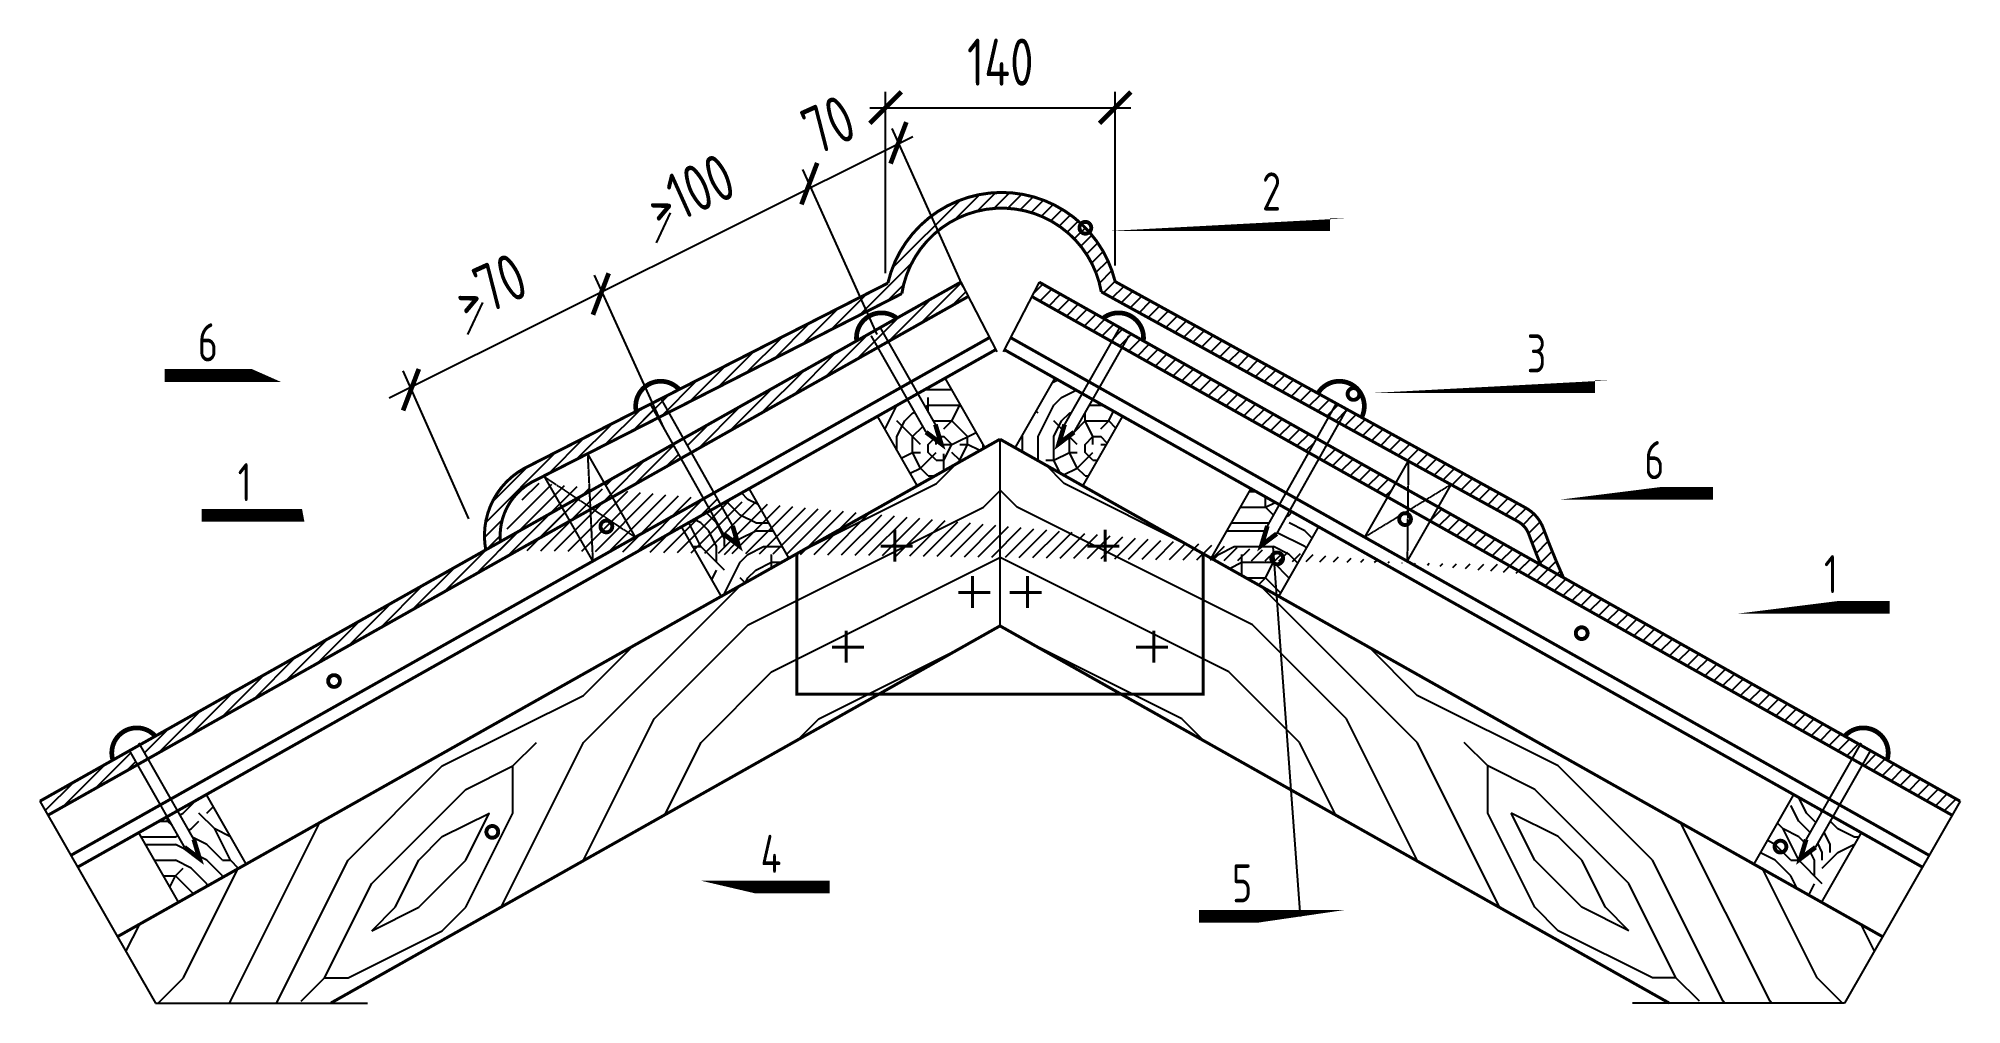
# Model space of a CAD drawing. Header units: millimetres. Extents: x -229914 to 856942, y -268655 to 87212.
# Drawn here: x 127374 to 139636, y -53467 to -47310 of the extents above; entities that cross this region are included whole.
import ezdxf
from ezdxf.enums import TextEntityAlignment as Align

# ---------------------------------------------------------------- set-up
doc = ezdxf.new("R2010")
doc.units = ezdxf.units.MM
doc.linetypes.add('ШТРИХОВАЯ', pattern=[0.75, 0.5, -0.25])
doc.layers.add('$DIZAIN', color=7, linetype='Continuous')
doc.layers.add('$RAZMER', color=7, linetype='Continuous')
doc.styles.add('ПРОМКАД', font='simplex.shx', dxfattribs={"width": 0.7})
pattern_1 = [(45, (68597.184, -170448.696), (-44.194174, 44.194174), [])]
pattern_2 = [(0, (68947.2, -170448.7), (1000, 1000), [300, -700]), (0, (68947.2, -170398.7), (1000, 1000), [300, -700]), (0, (68997.2, -170298.7), (1000, 1000), [200, -800]), (0, (69047.2, -170198.7), (1000, 1000), [150, -850]), (0, (69047.2, -170098.7), (1000, 1000), [100, -900]), (0, (68797.2, -169998.7), (1000, 1000), [50, -250, 50, -650]), (0, (68947.2, -169948.7), (1000, 1000), [50, -400, 150, -400]), (0, (69147.2, -169898.7), (1000, 1000), [50, -50, 50, -850]), (0, (69097.2, -169848.7), (1000, 1000), [50, -950]), (0, (69047.2, -169748.7), (1000, 1000), [150, -850]), (0, (69047.2, -169648.7), (1000, 1000), [200, -800]), (0, (68997.2, -169548.7), (1000, 1000), [250, -300, 50, -400]), (90, (68597.2, -170148.7), (-1000, 1000), [50, -100, 250, -600]), (90, (68647.2, -170048.7), (-1000, 1000), [50, -50, 150, -750]), (90, (68697.2, -169648.7), (-1000, 1000), [100, -900]), (90, (68747.2, -170048.7), (-1000, 1000), [200, -300, 50, -450]), (90, (68797.2, -169498.7), (-1000, 1000), [50, -950]), (90, (68847.2, -169998.7), (-1000, 1000), [150, -850]), (90, (68947.2, -169948.7), (-1000, 1000), [100, -900]), (90, (69047.2, -169948.7), (-1000, 1000), [50, -150, 150, -650]), (90, (69097.2, -169898.7), (-1000, 1000), [50, -950]), (90, (69147.2, -170098.7), (-1000, 1000), [140, -860]), (90, (69197.2, -170298.7), (-1000, 1000), [100, -900]), (90, (69297.2, -169898.7), (-1000, 1000), [50, -950]), (90, (69397.2, -169948.7), (-1000, 1000), [150, -850]), (90, (69497.2, -169948.7), (-1000, 1000), [150, -850]), (45, (69347.2, -170348.7), (1e-13, 1000), [70.71, -70.71, 70.71, -1202.0836]), (45, (69147.2, -170098.7), (1e-13, 1000), [141.42, -1272.7936]), (45, (68747.2, -169598.7), (1e-13, 1000), [141.42, -1272.7936]), (45, (68947.2, -169848.7), (1e-13, 1000), [141.42, -1272.7936]), (45, (68997.2, -170048.7), (1e-13, 1000), [141.42, -1272.7936]), (45, (69297.2, -170248.7), (1e-13, 1000), [141.42, -1272.7936]), (45, (69197.2, -170198.7), (1e-13, 1000), [212.132, -1202.0816]), (45, (68897.2, -169748.7), (1e-13, 1000), [70.71, -1343.5036]), (45, (68847.2, -169648.7), (1e-13, 1000), [70.71, -1343.5036]), (45, (69247.2, -169648.7), (1e-13, 1000), [70.71, -1343.5036]), (45, (68847.2, -170148.7), (1e-13, 1000), [70.71, -1343.5036]), (45, (69397.2, -169798.7), (1e-13, 1000), [70.71, -1343.5036]), (45, (69047.2, -169898.7), (1e-13, 1000), [70.71, -1343.5036]), (45, (69147.2, -169798.7), (1e-13, 1000), [70.71, -1343.5036]), (135, (69097.2, -169998.7), (-1000, 1e-13), [70.71, -70.71, 212.132, -1060.6616]), (135, (69247.2, -169998.7), (-1000, 1e-13), [70.71, -1343.5036]), (135, (69247.2, -170348.7), (-1000, 1e-13), [70.71, -1343.5036]), (135, (69047.2, -170098.7), (-1000, 1e-13), [70.71, -1343.5036]), (135, (69197.2, -169898.7), (-1000, 1e-13), [70.71, -1343.5036]), (135, (68947.2, -170148.7), (-1000, 1e-13), [70.71, -1343.5036]), (135, (69347.2, -170148.7), (-1000, 1e-13), [70.71, -1343.5036]), (135, (68647.2, -170448.7), (-1000, 1e-13), [70.71, -1343.5036]), (135, (68697.2, -170398.7), (-1000, 1e-13), [141.42, -1272.7936]), (135, (68747.2, -170348.7), (-1000, 1e-13), [141.42, -1272.7936]), (135, (68847.2, -170348.7), (-1000, 1e-13), [141.42, -1272.7936]), (135, (68897.2, -170248.7), (-1000, 1e-13), [141.42, -1272.7936]), (135, (69297.2, -169848.7), (-1000, 1e-13), [141.42, -1272.7936]), (135, (69497.2, -170348.7), (-1000, 1e-13), [141.42, -1272.7936]), (135, (69547.2, -169548.7), (-1000, 1e-13), [141.42, -1272.7936]), (135, (69547.2, -169648.7), (-1000, 1e-13), [141.42, -1272.7936]), (135, (69447.2, -169698.7), (-1000, 1e-13), [141.42, -1272.7936]), (135, (68747.2, -169698.7), (-1000, 1e-13), [212.132, -1202.0816]), (135, (69397.2, -169798.7), (-1000, 1e-13), [212.132, -1202.0816]), (26.56505, (68847.2, -169498.7), (1000, 4e-07), [111.8, -2124.268]), (26.56505, (68847.2, -169998.7), (1000, 4e-07), [111.8, -2124.268]), (26.56505, (68947.2, -169698.7), (1000, 4e-07), [111.8, -2124.268]), (26.56505, (69247.2, -170398.7), (1000, 4e-07), [111.8, -2124.268]), (26.56505, (69197.2, -170298.7), (1000, 4e-07), [111.8, -2124.268]), (26.56505, (68897.2, -170098.7), (1000, 4e-07), [111.8, -2124.268]), (26.56505, (68897.2, -169598.7), (1000, 4e-07), [111.8, -2124.268]), (26.56505, (69197.2, -169898.7), (1000, 4e-07), [223.6, -2012.468]), (63.43495, (69197.2, -169748.7), (5e-08, 1000), [111.8, -2124.268]), (63.43495, (69347.2, -170048.7), (5e-08, 1000), [111.8, -2124.268]), (63.43495, (68847.2, -169848.7), (5e-08, 1000), [111.8, -2124.268]), (63.43495, (68647.2, -169798.7), (5e-08, 1000), [111.8, -2124.268]), (63.43495, (69247.2, -169998.7), (5e-08, 1000), [111.8, -2124.268]), (63.43495, (69147.2, -169998.7), (5e-08, 1000), [111.8, -2124.268]), (63.43495, (68747.2, -169848.7), (5e-08, 1000), [223.6, -2012.468]), (63.43495, (69497.2, -170198.7), (5e-08, 1000), [223.6, -2012.468]), (63.43495, (69397.2, -170148.7), (5e-08, 1000), [223.6, -2012.468]), (116.56505, (68597.2, -170298.7), (-4e-07, 1000), [111.8, -2124.268]), (116.56505, (68597.2, -169748.7), (-4e-07, 1000), [111.8, -2124.268]), (116.56505, (68797.2, -170448.7), (-4e-07, 1000), [111.8, -2124.268]), (116.56505, (68697.2, -169548.7), (-4e-07, 1000), [111.8, -2124.268]), (116.56505, (68797.2, -170148.7), (-4e-07, 1000), [111.8, -2124.268]), (116.56505, (68997.2, -170048.7), (-4e-07, 1000), [111.8, -2124.268]), (116.56505, (69097.2, -169848.7), (-4e-07, 1000), [111.8, -2124.268]), (116.56505, (68647.2, -170248.7), (0.0003, 1000.0002), [111.8, -2124.268]), (116.56505, (68897.2, -170098.7), (-4e-07, 1000), [111.8, -2124.268]), (116.56505, (69197.2, -170198.7), (-4e-07, 1000), [111.8, -2124.268]), (116.56505, (69297.2, -170098.7), (-4e-07, 1000), [111.8, -2124.268]), (116.56505, (69497.2, -169798.7), (-4e-07, 1000), [111.8, -2124.268]), (116.56505, (68747.2, -169498.7), (-4e-07, 1000), [111.8, -2124.268]), (116.56505, (68597.2, -169548.7), (-4e-07, 1000), [223.6, -2012.468]), (116.56505, (68747.2, -170248.7), (-4e-07, 1000), [223.6, -2012.468]), (153.43495, (68597.2, -170398.7), (-1000, 5e-08), [111.8, -2124.268]), (153.43495, (69447.2, -170448.7), (-1000, 5e-08), [111.8, -2124.268]), (153.43495, (69397.2, -169948.7), (-1000, 5e-08), [111.8, -2124.268]), (153.43495, (68997.2, -170298.7), (-1000, 5e-08), [111.8, -2124.268]), (153.43495, (68947.2, -170398.7), (-1000, 5e-08), [111.8, -2124.268]), (153.43495, (69047.2, -170198.7), (-1000, 5e-08), [111.8, -2124.268]), (153.43495, (69347.2, -169598.7), (-1000, 5e-08), [111.8, -2124.268]), (153.43495, (69447.2, -169548.7), (-1000, 5e-08), [223.6, -2012.468])]

msp = doc.modelspace()

# ---------------------------------------------------------------- texts
at = {"layer": '$RAZMER', "linetype": 'Continuous', "style": 'ПРОМКАД', "width": 0.7}
msp.add_text('140', height=300, dxfattribs=at).set_placement((133507.28254, -47611.1219), align=Align.CENTER)
for s, p in [('70', (132473.54502, -47994.83851)), ('>100', (131588.67952, -48420.01229)), ('>70', (130312.43133, -49032.26272))]:
    msp.add_text(s, height=300, rotation=24.22261969, dxfattribs=at).set_placement(p, align=Align.CENTER)
at = {"layer": '$RAZMER', "linetype": 'ByBlock', "style": 'ПРОМКАД', "width": 0.7}
for s, p in [('2', (135236.34086, -48406.83194)), ('6', (128454.59135, -49368.40135)), ('3', (136925.91183, -49438.75998)), ('6', (137676.83227, -50118.89423)), ('1', (128689.25407, -50259.6117)), ('1', (138803.21291, -50845.93445)), ('4', (132044.92937, -52628.35537)), ('5', (135048.6104, -52815.97859))]:
    msp.add_text(s, height=243, dxfattribs=at).set_placement(p, align=Align.CENTER)

# ---------------------------------------------------------------- hatches: boundary and pattern name
at = {"layer": '$DIZAIN', "linetype": 'Continuous'}
h = msp.add_hatch(dxfattribs=at)
h.set_pattern_fill('ANSI31', color=256, scale=500, style=0)
h.set_pattern_definition(pattern_1)
edge = h.paths.add_edge_path()
edge.add_arc((130707.67111, -50479.28592), 489.77538, 119.03520036, 190.630001929, ccw=False)
edge.add_line((130469.96017, -50051.06468), (132790.12244, -48869.34729))
edge.add_arc((133515.8345, -49036.08501), 744.62035, 13.718281517, 167.060437037, ccw=False)
edge.add_line((134239.21343, -48859.49969), (136856.26305, -50301.41096))
edge.add_arc((136735.99705, -50519.69212), 249.21993, 20.088063465, 61.146630839, ccw=False)
edge.add_arc((141304.94156, -48848.77511), 4615.67653, 200.088063465, 204.274890195)
edge.add_arc((130707.67111, -50479.28592), 389.77538, 119.282516691, 185.551752651, ccw=False)
edge.add_line((130517.02561, -50139.3166), (132878.98224, -48936.31228))
edge.add_arc((133515.8345, -49036.08501), 644.62035, 9.926423165, 171.096106967, ccw=False)
edge.add_line((134150.80483, -48924.96317), (136808.00607, -50388.99671))
edge.add_arc((136735.99705, -50519.69212), 149.21993, 20.088063465, 61.146630839, ccw=False)
edge.add_arc((141304.94156, -48848.77511), 4715.67653, 200.088063465, 202.653449851)
h = msp.add_hatch(dxfattribs=at)
h.set_pattern_fill('ANSI31', color=256, scale=500, style=0)
h.set_pattern_definition(pattern_1)
h.paths.add_polyline_path([(130762.29678, -50385.78235), (130711.2037, -50296.42036), (128021.35928, -51811.97965), (128072.29503, -51901.43028)])
h.paths.add_polyline_path([(127384.00256, -52171.09034), (127435.09564, -52260.45233), (128005.91384, -51938.83194), (127954.97809, -51849.3813)])
h.paths.add_polyline_path([(132792.25954, -49242.02515), (132741.32379, -49152.57452), (131486.45318, -49859.61571), (131536.95072, -49949.31325)])
h.paths.add_polyline_path([(133302.72958, -48954.40718), (133255.4456, -48862.899), (132741.32379, -49152.57452), (132792.25954, -49242.02515)])
h.paths.add_polyline_path([(131470.62897, -49986.68142), (131420.13142, -49896.98388), (130982.36254, -50143.6393), (131033.45561, -50233.00129)])
h = msp.add_hatch(dxfattribs=at)
h.set_pattern_fill('ANSI31', color=256, scale=500, style=0)
h.set_pattern_definition(pattern_1)
h.paths.add_polyline_path([(134217.7697, -49242.02515), (134268.70545, -49152.57452), (133754.58365, -48862.899), (133707.29966, -48954.40718)])
h.paths.add_polyline_path([(135473.07852, -49949.31325), (135523.57606, -49859.61571), (134268.70545, -49152.57452), (134217.7697, -49242.02515)])
h.paths.add_polyline_path([(135589.89782, -49896.98388), (135539.40028, -49986.68142), (135976.57363, -50233.00129), (136027.6667, -50143.6393)])
h.paths.add_polyline_path([(136298.82554, -50296.42036), (136247.73247, -50385.78235), (138937.73422, -51901.43028), (138988.66996, -51811.97965)])
h.paths.add_polyline_path([(139574.93361, -52260.45233), (139626.02668, -52171.09034), (139055.05115, -51849.3813), (139004.1154, -51938.83194)])
h = msp.add_hatch(dxfattribs=at)
h.set_pattern_fill('LOGEND', color=256, scale=1000, style=0)
h.set_pattern_definition(pattern_2)
h.paths.add_polyline_path([(132158.80009, -50622.72775), (131905.27804, -50179.31664), (131723.95352, -50281.48168), (131800.4668, -50417.39034), (131837.39403, -50539.74918), (131740.99351, -50466.92327), (131657.63176, -50318.84985), (131474.00719, -50422.31082), (131727.52924, -50865.72192)])
h.paths.add_polyline_path([(133408.51822, -49918.58965), (133154.99617, -49475.17855), (132980.88509, -49573.27926), (133093.07792, -49770.30629), (133130.00514, -49892.66513), (133033.60462, -49819.83922), (132914.50391, -49610.68091), (132723.72532, -49718.17273), (132977.24737, -50161.58383)])
h.paths.add_polyline_path([(133880.0241, -49892.66513), (133916.95132, -49770.30629), (134029.14415, -49573.27926), (133855.03307, -49475.17855), (133601.51102, -49918.58965), (134032.78187, -50161.58383), (134286.30392, -49718.17273), (134095.52534, -49610.68091), (133976.42462, -49819.83922)])
h.paths.add_polyline_path([(135172.63521, -50539.74918), (135209.56244, -50417.39034), (135286.07572, -50281.48168), (135104.7512, -50179.31664), (134851.22915, -50622.72775), (135282.5, -50865.72192), (135536.02205, -50422.31082), (135352.39748, -50318.84985), (135269.03573, -50466.92327)])
h = msp.add_hatch(dxfattribs=at)
h.set_pattern_fill('ANSI31', color=256, scale=500, style=0)
h.set_pattern_definition(pattern_1)
h.paths.add_polyline_path([(130469.96017, -50051.06468, 0.3229661508), (130226.30082, -50569.63284), (130319.72408, -50516.99467, -0.2974917805), (130517.02561, -50139.3166), (131324.90834, -49727.84147), (131275.8081, -49640.62593)])
h.paths.add_polyline_path([(136808.00607, -50388.99671, -0.1810933743), (136876.13931, -50468.44044, 0.0111940773), (136953.07327, -50665.04808), (137097.36683, -50746.34849, -0.0182705105), (136970.0559, -50434.09403, 0.1810933743), (136856.26305, -50301.41096), (135715.92673, -49673.12184), (135666.86705, -49760.26533)])
h = msp.add_hatch(dxfattribs=at)
h.set_pattern_fill('WOODFACE', color=256, scale=3000, style=0)
h.set_pattern_definition([(0, (69197.2, -170298.7), (3000, 3000), [150, -2850]), (90, (70397.2, -169248.7), (-3000, 3000), [300, -2700]), (45, (69797.2, -169548.7), (3e-13, 3000), [212.1, -636.3, 212.1, -424.2, 1485, -1272.94]), (45, (69047.2, -170448.7), (3e-13, 3000), [212.13, -424.26, 212.13, -3394.12]), (45, (70097.2, -170148.7), (3e-13, 3000), [212.13, -4030.51]), (45, (70397.2, -170298.7), (3e-13, 3000), [212.13, -4030.51]), (45, (69947.2, -169998.7), (3e-13, 3000), [212.13, -4030.51]), (45, (69797.2, -169848.7), (3e-13, 3000), [424.26, -3818.38]), (45, (70547.2, -167598.7), (3e-13, 3000), [424.26, -3818.38]), (45, (69497.2, -169698.7), (3e-13, 3000), [848.52, -3394.12]), (45, (69347.2, -169548.7), (3e-13, 3000), [848.52, -3394.12]), (45, (71297.2, -168648.7), (3e-13, 3000), [848.52, -3394.12]), (45, (69197.2, -169248.7), (3e-13, 3000), [636.396, -3606.245]), (45, (68597.2, -168798.7), (3e-13, 3000), [636.396, -3606.245]), (45, (68897.2, -169098.7), (3e-13, 3000), [636.396, -3606.245]), (45, (70847.2, -168198.7), (3e-13, 3000), [1060.66, -3181.98]), (45, (70547.2, -168048.7), (3e-13, 3000), [1060.66, -3181.98]), (45, (70847.2, -168798.7), (3e-13, 3000), [1484.924, -2757.716]), (26.565, (69497.2, -169998.7), (3000, 1e-06), [335.41, -6372.794]), (26.565, (70097.2, -169098.7), (3000, 1e-06), [335.41, -6372.794]), (26.565, (69947.2, -169398.7), (3000, 1e-06), [335.41, -6372.794]), (26.565, (69347.2, -170298.7), (3000, 1e-06), [670.82, -6037.384]), (26.565, (69947.2, -168948.7), (3000, 1e-06), [1006.23, -5701.973]), (26.565, (69647.2, -168798.7), (3000, 1e-06), [1341.64, -5366.56]), (26.565, (69347.2, -168648.7), (3000, 1e-06), [1341.64, -5366.56]), (26.565, (68897.2, -167748.7), (3000, 1e-06), [1341.64, -5366.56]), (26.565, (68897.2, -168048.7), (3000, 1e-06), [1677.05, -5031.15]), (26.565, (69047.2, -168348.7), (3000, 1e-06), [1677.05, -5031.15]), (63.435, (70097.2, -169548.7), (2e-07, 3000), [335.41, -6372.794]), (63.435, (69647.2, -169848.7), (2e-07, 3000), [335.41, -6372.794]), (63.435, (69197.2, -170298.7), (2e-07, 3000), [670.82, -6037.384]), (63.435, (70097.2, -169848.7), (2e-07, 3000), [670.82, -6037.384]), (63.435, (68897.2, -170448.7), (2e-07, 3000), [1006.23, -5701.973]), (63.435, (68597.2, -170448.7), (2e-07, 3000), [1341.64, -5366.563]), (63.435, (71297.2, -170298.7), (2e-07, 3000), [1341.64, -5366.56]), (63.435, (70247.2, -169998.7), (2e-07, 3000), [1341.64, -5366.56]), (63.435, (70847.2, -170298.7), (2e-07, 3000), [1677.05, -5031.15]), (63.435, (70547.2, -170148.7), (2e-07, 3000), [1677.05, -5031.15])])
h.paths.add_polyline_path([(127877.82585, -53034.78928), (128119.57485, -53457.60928), (129239.03954, -53457.60928), (132731.44124, -51489.85911), (132209.0042, -51489.85911), (132209.0042, -50594.44087)])
h.paths.add_polyline_path([(132209.0042, -51489.85911), (132731.44124, -51489.85911), (133505.01462, -51053.99884), (133505.01462, -49864.21996), (132209.0042, -50594.44087)])
h = msp.add_hatch(dxfattribs=at)
h.set_pattern_fill('WOODFACE', color=256, scale=3000, style=0)
h.set_pattern_definition([(180, (197812.8, -170298.7), (-3000, 3000), [150, -2850]), (90, (196612.8, -169248.7), (3000, 3000), [300, -2700]), (135, (197212.8, -169548.7), (-3e-13, 3000), [212.1, -636.3, 212.1, -424.2, 1485, -1272.94]), (135, (197962.8, -170448.7), (-3e-13, 3000), [212.13, -424.26, 212.13, -3394.12]), (135, (196912.8, -170148.7), (-3e-13, 3000), [212.13, -4030.51]), (135, (196612.8, -170298.7), (-3e-13, 3000), [212.13, -4030.51]), (135, (197062.8, -169998.7), (-3e-13, 3000), [212.13, -4030.51]), (135, (197212.8, -169848.7), (-3e-13, 3000), [424.26, -3818.38]), (135, (196462.8, -167598.7), (-3e-13, 3000), [424.26, -3818.38]), (135, (197512.8, -169698.7), (-3e-13, 3000), [848.52, -3394.12]), (135, (197662.8, -169548.7), (-3e-13, 3000), [848.52, -3394.12]), (135, (195712.8, -168648.7), (-3e-13, 3000), [848.52, -3394.12]), (135, (197812.8, -169248.7), (-3e-13, 3000), [636.396, -3606.245]), (135, (198412.8, -168798.7), (-3e-13, 3000), [636.396, -3606.245]), (135, (198112.8, -169098.7), (-3e-13, 3000), [636.396, -3606.245]), (135, (196162.8, -168198.7), (-3e-13, 3000), [1060.66, -3181.98]), (135, (196462.8, -168048.7), (-3e-13, 3000), [1060.66, -3181.98]), (135, (196162.8, -168798.7), (-3e-13, 3000), [1484.924, -2757.716]), (153.435, (197512.8, -169998.7), (-3000, 1e-06), [335.41, -6372.794]), (153.435, (196912.8, -169098.7), (-3000, 1e-06), [335.41, -6372.794]), (153.435, (197062.8, -169398.7), (-3000, 1e-06), [335.41, -6372.794]), (153.435, (197662.8, -170298.7), (-3000, 1e-06), [670.82, -6037.384]), (153.435, (197062.8, -168948.7), (-3000, 1e-06), [1006.23, -5701.973]), (153.435, (197362.8, -168798.7), (-3000, 1e-06), [1341.64, -5366.56]), (153.435, (197662.8, -168648.7), (-3000, 1e-06), [1341.64, -5366.56]), (153.435, (198112.8, -167748.7), (-3000, 1e-06), [1341.64, -5366.56]), (153.435, (198112.8, -168048.7), (-3000, 1e-06), [1677.05, -5031.15]), (153.435, (197962.8, -168348.7), (-3000, 1e-06), [1677.05, -5031.15]), (116.565, (196912.8, -169548.7), (-2e-07, 3000), [335.41, -6372.794]), (116.565, (197362.8, -169848.7), (-2e-07, 3000), [335.41, -6372.794]), (116.565, (197812.8, -170298.7), (-2e-07, 3000), [670.82, -6037.384]), (116.565, (196912.8, -169848.7), (-2e-07, 3000), [670.82, -6037.384]), (116.565, (198112.8, -170448.7), (-2e-07, 3000), [1006.23, -5701.973]), (116.565, (198412.8, -170448.7), (-2e-07, 3000), [1341.64, -5366.563]), (116.565, (195712.8, -170298.7), (-2e-07, 3000), [1341.64, -5366.56]), (116.565, (196762.8, -169998.7), (-2e-07, 3000), [1341.64, -5366.56]), (116.565, (196162.8, -170298.7), (-2e-07, 3000), [1677.05, -5031.15]), (116.565, (196462.8, -170148.7), (-2e-07, 3000), [1677.05, -5031.15])])
h.paths.add_polyline_path([(134278.588, -51489.85911), (134801.02504, -51489.85911), (134801.02504, -50594.44087), (139132.20339, -53034.78928), (138890.45439, -53457.60928), (137770.9897, -53457.60928)])
h.paths.add_polyline_path([(133505.01462, -49864.21996), (134801.02504, -50594.44087), (134801.02504, -51489.85911), (134278.588, -51489.85911), (133505.01462, -51053.99884)])
h = msp.add_hatch(dxfattribs=at)
h.set_pattern_fill('LOGEND', color=256, scale=1000, style=0)
h.set_pattern_definition(pattern_2)
h.paths.add_polyline_path([(128401.87144, -52537.72396), (128305.47092, -52464.89805), (128194.53939, -52270.08604), (128013.36975, -52372.16381), (128266.89181, -52815.57492), (128698.16265, -52572.58074), (128444.6406, -52129.16964), (128260.92058, -52232.68439), (128364.94421, -52415.36512)])
h = msp.add_hatch(dxfattribs=at)
h.set_pattern_fill('LOGEND', color=256, scale=1000, style=0)
h.set_pattern_definition(pattern_2)
h.paths.add_polyline_path([(138743.13744, -52815.57492), (138996.65949, -52372.16381), (138815.48985, -52270.08604), (138704.55832, -52464.89805), (138608.1578, -52537.72396), (138645.08503, -52415.36512), (138749.10866, -52232.68439), (138565.38864, -52129.16964), (138311.86659, -52572.58074)])

# ---------------------------------------------------------------- linework, layer by layer
for p, q in [((131401.88746, -48422.04768), (131313.5411, -48612.22378)), ((133255.4456, -48862.899), (133485.50857, -49308.13735)), ((133754.58365, -48862.899), (133524.52067, -49308.13735)), ((130205.81424, -48992.57575), (130110.67203, -49196.33601)), ((135421.84365, -52905.71139), (135247.18414, -50548.69619)), ((127384.00256, -52171.09034), (128119.57485, -53457.60928)), ((139626.02668, -52171.09034), (138890.45439, -53457.60928)), ((128119.57485, -53457.60928), (129472.50243, -53457.60928)), ((138890.45439, -53457.60928), (137537.52681, -53457.60928))]:
    msp.add_line(p, q, dxfattribs=at)
at = {"layer": '$DIZAIN', "linetype": 'ШТРИХОВАЯ', "ltscale": 5}
for p, q in [((133505.01462, -49864.21996), (133505.01462, -51053.99884)), ((133505.01462, -49864.21996), (133505.01462, -51053.99884)), ((130875.5001, -49956.73646), (130908.56551, -50641.60697)), ((136107.92193, -50003.27257), (136101.46373, -50641.60697)), ((130601.35291, -50104.29087), (131179.72435, -50488.8259)), ((136380.32623, -50153.87532), (135830.3049, -50488.8259))]:
    msp.add_line(p, q, dxfattribs=at)
at = {"layer": '$DIZAIN', "linetype": 'Continuous'}
for points, const_width in [([(130226.30082, -50569.63284, -0.3229661508), (130469.96017, -50051.06468), (132790.12244, -48869.34729, -0.7907600448), (134239.21343, -48859.49969), (136856.26305, -50301.41096, -0.1810933743), (136970.0559, -50434.09403, 0.0182705105), (137097.36683, -50746.34849, 0.0083814753)], 19.2), ([(130319.72408, -50516.99467, -0.2974917805), (130517.02561, -50139.3166), (132878.98224, -48936.31228, -0.8478342825), (134150.80483, -48924.96317), (136808.00607, -50388.99671, -0.1810933743), (136876.13931, -50468.44044, 0.0111940773), (136953.07327, -50665.04808, 9.7166104161)], 19.2), ([(132590.98697, -49237.27992, -0.6679899435), (132847.44661, -49092.78094, 2.5115542249)], 30), ([(134419.04227, -49237.27992, 0.6679899435), (134162.58263, -49092.78094, -2.5115542249)], 30), ([(131185.64637, -49686.54757, -0.7656416941), (131460.02553, -49547.456, 2.5115542249)], 30), ([(135810.85744, -49725.42565, 0.9615025399), (135531.97668, -49571.7712, -2.5115542249)], 30), ([(127848.67555, -51909.27614, -0.8010791924), (128119.60419, -51756.62478, 2.5115542249)], 30), ([(139161.35369, -51909.27614, 0.8010791924), (138890.42505, -51756.62478, -2.5115542249)], 30)]:
    msp.add_lwpolyline(points, format="xyb", dxfattribs=dict(at, const_width=const_width))
at = {"layer": '$DIZAIN', "linetype": 'Continuous', "const_width": 25}
for points in [[(134011.71868, -48516.50751, 1), (134086.71868, -48516.50751, 1)], [(135721.45904, -49575.98036, 1), (135796.45904, -49575.98036, 1)], [(130957.80776, -50420.28496, 1), (131032.80776, -50420.28496, 1)], [(136049.98664, -50373.37921, 1), (136124.98664, -50373.37921, 1)], [(135234.68389, -50623.69645, 1), (135309.68389, -50623.69645, 1)], [(137176.36729, -51100.41943, 1), (137251.36729, -51100.41943, 1)], [(129221.30451, -51405.30702, 1), (129296.30451, -51405.30702, 1)], [(130230.35363, -52366.87622, 1), (130305.35363, -52366.87622, 1)], [(138443.54508, -52460.68794, 1), (138518.54508, -52460.68794, 1)]]:
    msp.add_lwpolyline(points, format="xyb", close=True, dxfattribs=at)
at = {"layer": '$DIZAIN', "linetype": 'Continuous'}
for points, const_width in [([(127384.00256, -52171.09034), (133255.4456, -48862.899)], 19.2), ([(139626.02668, -52171.09034), (133754.58365, -48862.899)], 19.2), ([(127435.09564, -52260.45233), (133302.72958, -48954.40718)], 19.2), ([(139574.93361, -52260.45233), (133707.29966, -48954.40718)], 19.2), ([(127624.3038, -52591.37818), (133477.8319, -49293.28078)], 19.2), ([(139385.72545, -52591.37818), (133532.19734, -49293.28078)], 19.2), ([(133154.99617, -49475.17855), (133408.51822, -49918.58965)], 12.8), ([(133855.03307, -49475.17855), (133601.51102, -49918.58965)], 12.8), ([(132723.72532, -49718.17273), (132977.24737, -50161.58383)], 12.8), ([(133033.60462, -49819.83922), (133130.00514, -49892.66513), (133093.07792, -49770.30629)], 30), ([(133976.42462, -49819.83922), (133880.0241, -49892.66513), (133916.95132, -49770.30629)], 30), ([(134286.30392, -49718.17273), (134032.78187, -50161.58383)], 12.8), ([(127877.82585, -53034.78928), (133505.01462, -49864.21996)], 19.2), ([(139132.20339, -53034.78928), (133505.01462, -49864.21996)], 19.2), ([(131905.27804, -50179.31664), (132158.80009, -50622.72775)], 12.8), ([(135104.7512, -50179.31664), (134851.22915, -50622.72775)], 12.8), ([(131474.00719, -50422.31082), (131727.52924, -50865.72192)], 12.8), ([(131740.99351, -50466.92327), (131837.39403, -50539.74918), (131800.4668, -50417.39034)], 30), ([(132834.55553, -50440.55477), (132834.55553, -50644.11301)], 19.2), ([(134175.47371, -50440.55477), (134175.47371, -50644.11301)], 19.2), ([(135269.03573, -50466.92327), (135172.63521, -50539.74918), (135209.56244, -50417.39034)], 30), ([(135536.02205, -50422.31082), (135282.5, -50865.72192)], 12.8), ([(132209.0042, -50594.44087), (132209.0042, -51489.85911), (133505.01462, -51489.85911)], 19.2), ([(132744.03377, -50546.10357), (132947.70778, -50546.10357)], 19.2), ([(134801.02504, -50594.44087), (134801.02504, -51489.85911), (133505.01462, -51489.85911)], 19.2), ([(134265.99547, -50546.10357), (134062.32146, -50546.10357)], 19.2), ([(133330.16104, -50736.40226), (133330.16104, -50939.9605)], 19.2), ([(133679.8682, -50736.40226), (133679.8682, -50939.9605)], 19.2), ([(133239.63928, -50841.95105), (133443.3133, -50841.95105)], 19.2), ([(133770.38996, -50841.95105), (133566.71595, -50841.95105)], 19.2), ([(132524.78604, -51083.96839), (132524.78604, -51287.52663)], 19.2), ([(134485.2432, -51083.96839), (134485.2432, -51287.52663)], 19.2), ([(132434.26429, -51189.51719), (132637.9383, -51189.51719)], 19.2), ([(134575.76496, -51189.51719), (134372.09094, -51189.51719)], 19.2), ([(129239.03954, -53457.60928), (132783.98881, -51460.25183)], 19.2), ([(137770.9897, -53457.60928), (134226.04043, -51460.25183)], 19.2), ([(128444.6406, -52129.16964), (128698.16265, -52572.58074)], 12.8), ([(138565.38864, -52129.16964), (138311.86659, -52572.58074)], 12.8), ([(128013.36975, -52372.16381), (128266.89181, -52815.57492)], 12.8), ([(128305.47092, -52464.89805), (128401.87144, -52537.72396), (128364.94421, -52415.36512)], 30), ([(138704.55832, -52464.89805), (138608.1578, -52537.72396), (138645.08503, -52415.36512)], 30), ([(138996.65949, -52372.16381), (138743.13744, -52815.57492)], 12.8)]:
    msp.add_lwpolyline(points, dxfattribs=dict(at, const_width=const_width))
at = {"layer": '$DIZAIN', "linetype": 'ШТРИХОВАЯ', "ltscale": 5}
for points, const_width in [([(132742.58508, -49154.78954), (133093.07792, -49770.30629)], 12.8), ([(134267.44416, -49154.78954), (133916.95132, -49770.30629)], 12.8), ([(127581.36437, -52516.27695), (133438.09369, -49216.37587)], 19.2), ([(132683.11179, -49204.32247), (133033.60462, -49819.83922)], 12.8), ([(139428.66487, -52516.27695), (133571.93555, -49216.37587)], 19.2), ([(134326.91745, -49204.32247), (133976.42462, -49819.83922)], 12.8), ([(131275.57523, -49640.2123), (131740.99351, -50466.92327)], 12.8), ([(131343.70004, -49606.04684), (131800.4668, -50417.39034)], 12.8), ([(135649.24962, -49636.38487), (135209.56244, -50417.39034)], 12.8), ([(135715.92673, -49673.12184), (135269.03573, -50466.92327)], 12.8), ([(132731.44124, -51489.85911), (133505.01462, -51053.99884)], 19.2), ([(134278.588, -51489.85911), (133505.01462, -51053.99884)], 19.2), ([(127954.97809, -51849.3813), (128305.47092, -52464.89805)], 12.8), ([(128014.45138, -51799.84837), (128364.94421, -52415.36512)], 12.8), ([(138995.57786, -51799.84837), (138645.08503, -52415.36512)], 12.8), ([(139055.05115, -51849.3813), (138704.55832, -52464.89805)], 12.8)]:
    msp.add_lwpolyline(points, dxfattribs=dict(at, const_width=const_width))
for points in [[(130875.5001, -49956.73646, 12.8, 12.8, 0), (131179.72435, -50488.8259, 12.8, 12.8, 0)], [(136107.92193, -50003.27257, 12.8, 12.8, 0), (135830.3049, -50488.8259, 12.8, 12.8, 0)], [(130601.35291, -50104.29087, 12.8, 12.8, 0), (130908.56551, -50641.60697, 12.8, 12.8, 0)], [(136380.55085, -50153.48245, 12.8, 12.8, 0), (136101.46373, -50641.60697, 12.8, 12.8, 0)]]:
    msp.add_lwpolyline(points, format="xyseb", dxfattribs=at)
at = {"layer": '$RAZMER', "linetype": 'Continuous'}
for p, q in [((132775.87667, -48805.96604), (132775.87667, -47651.1219)), ((134238.68944, -48757.36683), (134238.68944, -47651.1219)), ((132675.87667, -47751.1219), (134338.68944, -47751.1219)), ((129610.09659, -49600.61179), (132948.85988, -47934.46302)), ((133270.50934, -48893.14465), (132816.63575, -47884.29551)), ((132722.17349, -49197.49325), (132248.36047, -48144.32366)), ((131360.84238, -49792.73685), (130920.25945, -48818.7756)), ((130118.62723, -50370.97341), (129699.1368, -49428.98924))]:
    msp.add_line(p, q, dxfattribs=at)
at = {"layer": '$RAZMER', "linetype": 'Continuous', "const_width": 30}
for points in [[(132875.87649, -47651.12172), (132675.81834, -47851.06355)], [(134338.68926, -47651.12172), (134138.6311, -47851.06355)], [(132907.83132, -47843.2671), (132807.4194, -48107.68618)], [(132339.55605, -48103.29525), (132239.14412, -48367.71433)], [(131010.02473, -48806.59764), (130909.61281, -49071.01671)], [(129799.60973, -49416.61619), (129699.19781, -49681.03526)]]:
    msp.add_lwpolyline(points, dxfattribs=at)
for points in [[(134069.38806, -48544.05232, 0, 0, 0), (134961.71688, -48496.56474, 81, 81, 0), (135609.57411, -48496.56474, 81, 81, 0)], [(130995.30776, -50420.28496, 0, 0, 0), (128827.8246, -49458.13415, 81, 81, 0), (128179.96737, -49458.13415, 81, 81, 0)], [(135758.95904, -49575.98036, 0, 0, 0), (136651.28786, -49528.49277, 81, 81, 0), (137299.14508, -49528.49277, 81, 81, 0)], [(136087.48664, -50373.37921, 0, 0, 0), (137402.20829, -50208.62703, 81, 81, 0), (138050.06552, -50208.62703, 81, 81, 0)], [(129258.80451, -51405.30702, 0, 0, 0), (129062.48732, -50349.3445, 81, 81, 0), (128414.63009, -50349.3445, 81, 81, 0)], [(137213.86729, -51100.41943, 0, 0, 0), (138528.58894, -50935.66725, 81, 81, 0), (139176.44616, -50935.66725, 81, 81, 0)], [(130267.85363, -52366.87622, 0, 0, 0), (131770.30539, -52718.08817, 81, 81, 0), (132418.16261, -52718.08817, 81, 81, 0)], [(138481.04508, -52460.68794, 0, 0, 0), (135421.84365, -52905.71139, 81, 81, 0), (134773.98643, -52905.71139, 81, 81, 0)]]:
    msp.add_lwpolyline(points, format="xyseb")

msp.set_redraw_order([(e.dxf.handle, doc.entitydb.next_handle()) for e in msp.query("TEXT MTEXT ATTDEF DIMENSION ARC_DIMENSION")])  # texts and dimensions are drawn at this point

doc.saveas('drawing.dxf')
